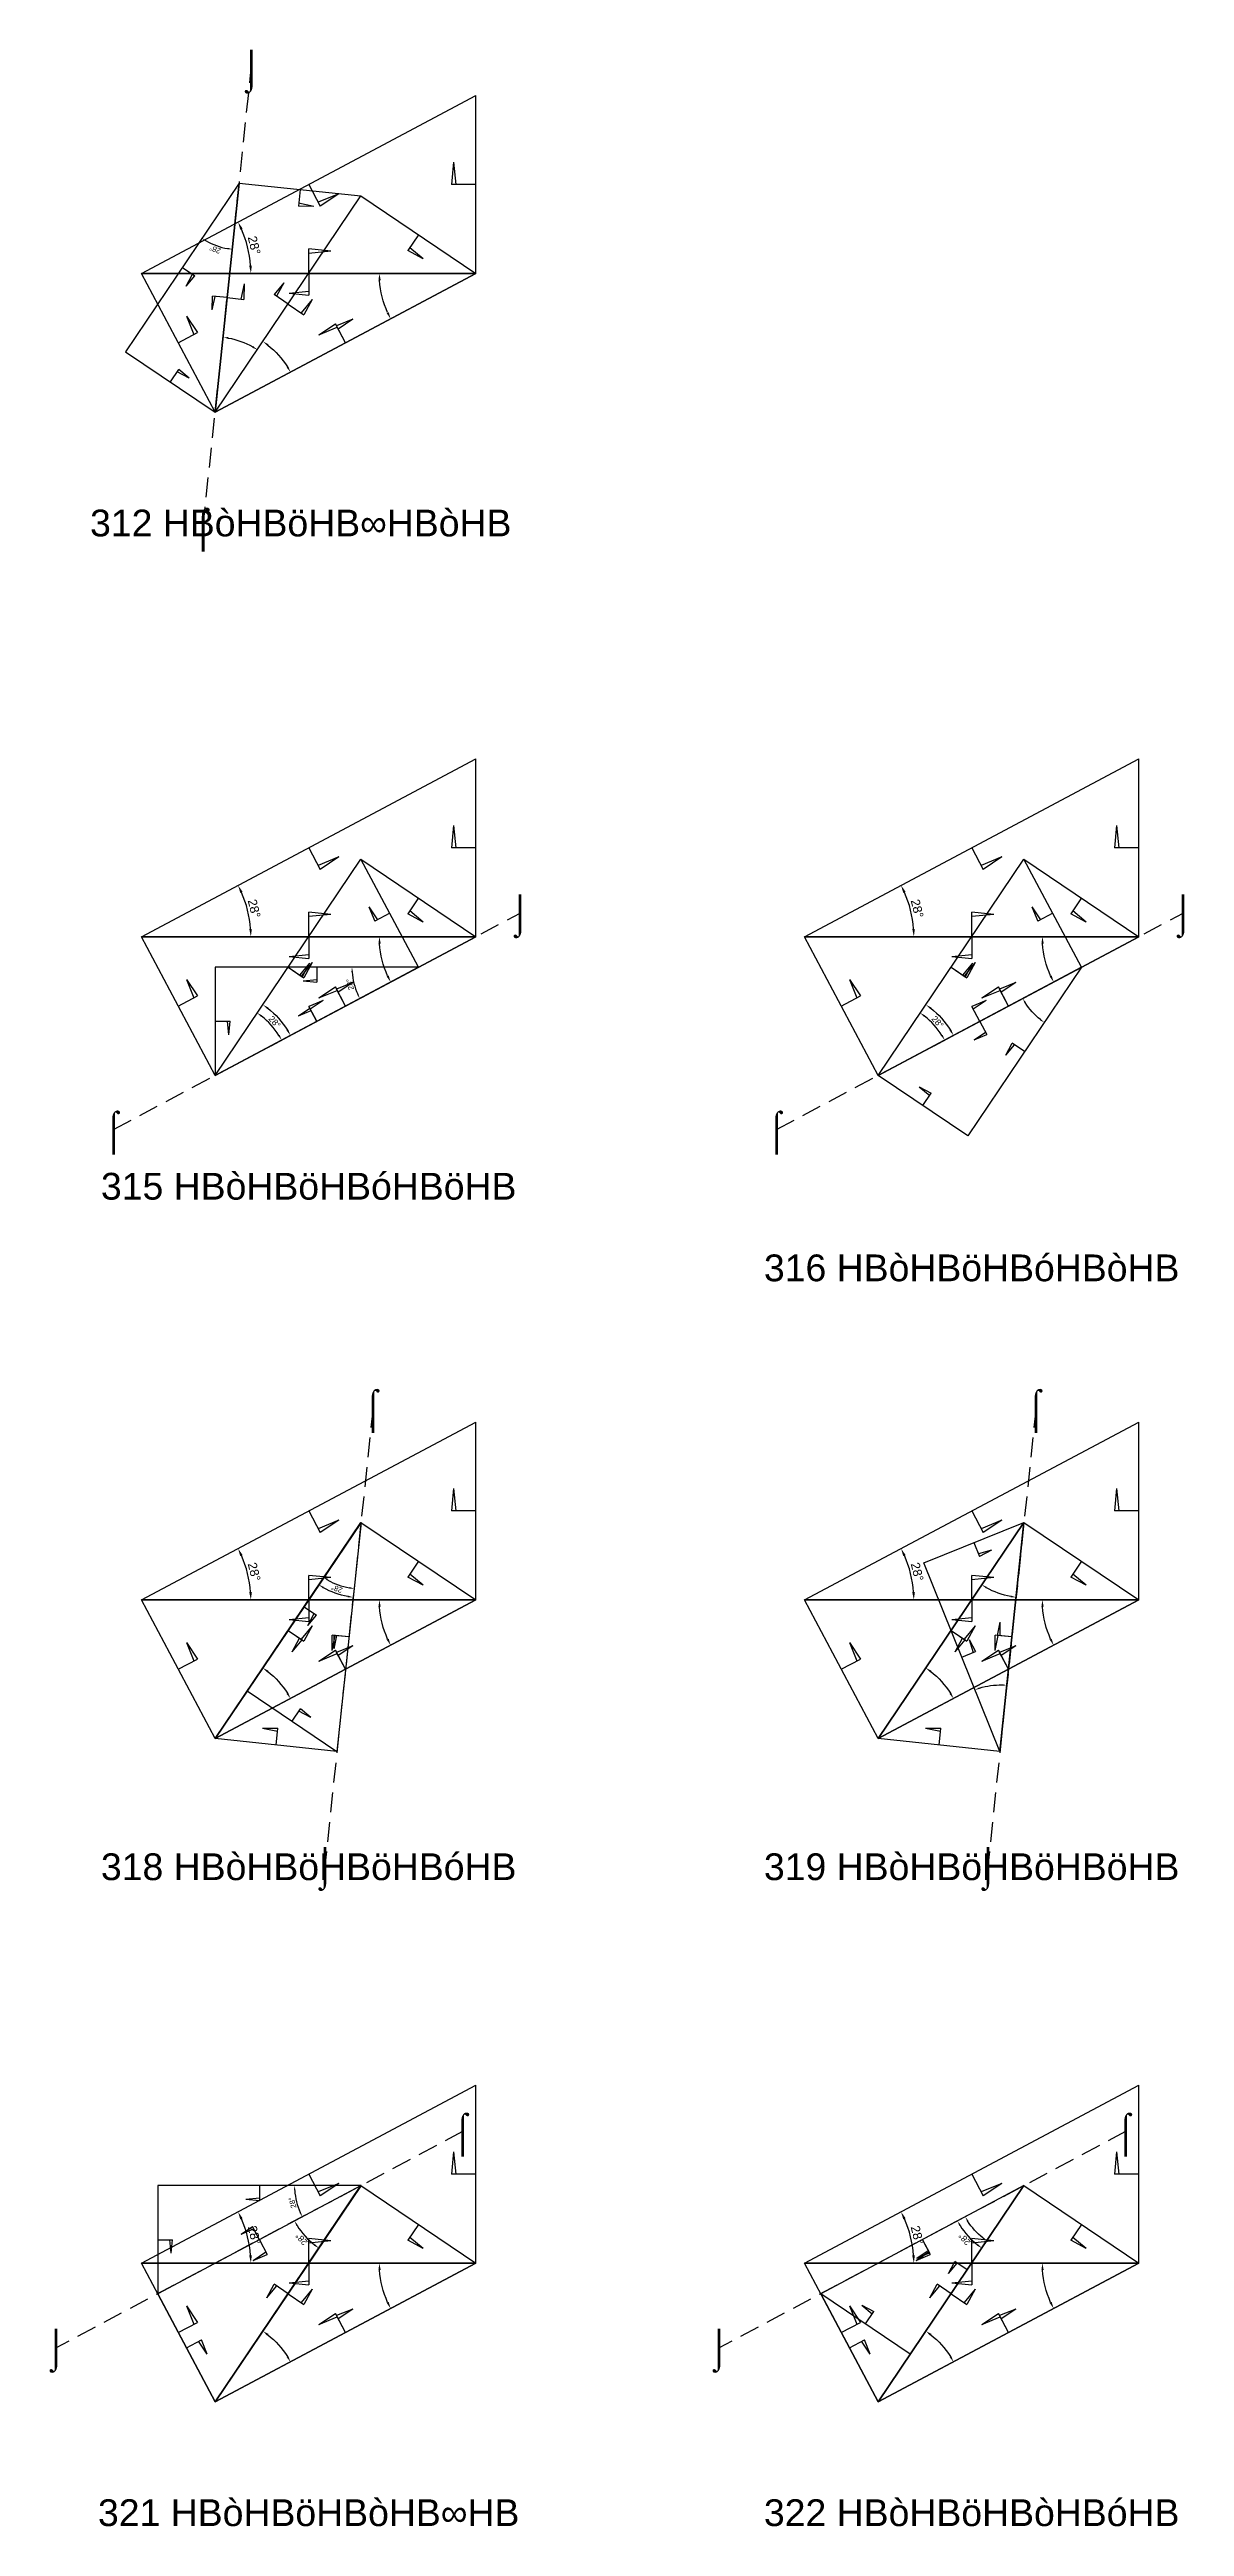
# Model space of a CAD drawing. Header units: millimetres. Extents: x -201764 to 671342, y -3335564 to 24518.
# Drawn here: x 364625 to 415519, y -3176366 to -3065336 of the extents above; entities that cross this region are included whole.
import ezdxf
from ezdxf.enums import TextEntityAlignment as Align

# ---------------------------------------------------------------- set-up
doc = ezdxf.new("R2010")
doc.units = ezdxf.units.MM
doc.header["$PDMODE"] = 35
doc.linetypes.add('DASHED', pattern=[19.05, 12.7, -6.35])
for name, color, linetype in [('BASE', 170, 'Continuous'), ('HYPOTENUSE', 20, 'Continuous'), ('PERPENDICULAR', 90, 'Continuous')]:
    doc.layers.add(name, color=color, linetype=linetype)
doc.styles.add('Arial', font='arial_0.ttf')
doc.dimstyles.new('ISO-25', dxfattribs={"dimtxt": 250, "dimasz": 100, "dimexe": 1.25, "dimexo": 0.625, "dimgap": 100, "dimtad": 1, "dimdec": 0, "dimtxsty": 'Arial', "dimcen": 2.5, "dimadec": 0, "dimazin": 0, "dimtfac": 1, "dimtdec": 0, "dimtmove": 0, "dimatfit": 3, "dimfxl": 1, "dimarcsym": 0})

msp = doc.modelspace()

# ---------------------------------------------------------------- texts
at = {"linetype": 'DASHED', "ltscale": 100, "style": 'Arial'}
for s, p in [('⌡', (373672, -3066189)), ('312 HBòHBöHB∞HBòHB', (375891, -3086560)), ('⌠', (371514, -3086726)), ('⌡', (385728, -3104051)), ('⌡', (415458, -3104051)), ('⌠', (367495, -3113745)), ('⌠', (397225, -3113745)), ('315 HBòHBöHBóHBöHB', (376247, -3116290)), ('316 HBòHBöHBóHBòHB', (405977, -3119949)), ('⌠', (379132, -3126223)), ('⌠', (408862, -3126223)), ('318 HBòHBöHBöHBóHB', (376247, -3146794)), ('⌡', (376974, -3146760)), ('319 HBòHBöHBöHBöHB', (405977, -3146794)), ('⌡', (406704, -3146760)), ('⌠', (383151, -3158663)), ('⌠', (412881, -3158663)), ('⌡', (364918, -3168358)), ('⌡', (394648, -3168358)), ('321 HBòHBöHBòHB∞HB', (376247, -3175749)), ('322 HBòHBöHBòHBóHB', (405977, -3175749))]:
    msp.add_text(s, height=1200, dxfattribs=at).set_placement(p, align=Align.MIDDLE_CENTER)

# ---------------------------------------------------------------- blocks, each defined once
blk = doc.blocks.new('*D49')
at = {"color": 0, "lineweight": -2, "ltscale": 100, "transparency": 16777216}
blk.add_arc((0, 0), 4906, 4.08845, 23.91155, dxfattribs=at)
at = {"color": 0, "ltscale": 100, "transparency": 16777216}
for points in [[(4432, 1963), (4537, 2014), (4332, 2303)], [(4952, 352), (4835, 348), (4906, 0)]]:
    blk.add_solid(points, dxfattribs=at)
at = {"layer": 'Defpoints', "color": 0, "ltscale": 100, "transparency": 16777216}
for p in [(15000, 7976), (0, 0), (0, 0), (4841, 796), (15000, 0)]:
    blk.add_point(p, dxfattribs=at)
at = {"color": 0, "ltscale": 100, "transparency": 16777216, "insert": (5055, 1260), "char_height": 400, "attachment_point": 5, "rotation": 284, "style": 'Arial'}
blk.add_mtext('28°', dxfattribs=at)
blk = doc.blocks.new('SanjoyNathGeometrifyingTrigonometryFundamentalLockedSet')
at = {"color": 114, "linetype": 'DASHED', "ltscale": 100, "true_color": 0x139b48}
for p, q in [((14000, 4987.8), (13900, 3987.8)), ((14000, 4987.8), (14100, 3987.8)), ((15000, 3987.8), (13900, 3987.8))]:
    blk.add_line(p, q, dxfattribs=at)
at = {"color": 242, "linetype": 'DASHED', "ltscale": 100, "true_color": 0xcd2027}
for p, q in [((7500, 3987.8), (8016.4, 3016.6)), ((8852.4, 3574.3), (7922.5, 3193.2)), ((8852.4, 3574.3), (8016.4, 3016.6))]:
    blk.add_line(p, q, dxfattribs=at)
at = {"color": 159, "linetype": 'DASHED', "ltscale": 100, "true_color": 0x22346e}
for p, q in [((7500, 0), (7500, 1100)), ((8500, 1000), (7500, 1100)), ((8500, 1000), (7500, 900))]:
    blk.add_line(p, q, dxfattribs=at)
at = {"layer": 'BASE'}
blk.add_line((0, 0), (15000, 0), dxfattribs=at)
at = {"layer": 'HYPOTENUSE'}
blk.add_line((0, 0), (15000, 7975.6), dxfattribs=at)
at = {"layer": 'PERPENDICULAR'}
blk.add_line((15000, 0), (15000, 7975.6), dxfattribs=at)
at = {"color": 4, "ltscale": 100}
dim = blk.add_angular_dim_2l(base=(4841, 795.6), line1=((0, 0), (15000, 0)), line2=((0, 0), (15000, 7975.6)), dimstyle='ISO-25', override={"dimtxt": 400, "dimasz": 350, "dimgap": 100}, dxfattribs=at)
dim.commit()
dim.dimension.update_dxf_attribs({"geometry": '*D49', "text_midpoint": (5055.4, 1260.5)})

# ---------------------------------------------------------------- linework, layer by layer
at = {"linetype": 'DASHED', "ltscale": 70}
for p, q in [((371514, -3086726), (373672, -3066189)), ((367495, -3113745), (385728, -3104051)), ((397225, -3113745), (415458, -3104051)), ((379132, -3126223), (376974, -3146760)), ((408862, -3126223), (406704, -3146760)), ((383151, -3158663), (364918, -3168358)), ((412881, -3158663), (394648, -3168358))]:
    msp.add_line(p, q, dxfattribs=at)

# ---------------------------------------------------------------- block references
at = {"linetype": 'DASHED'}
for p in [(368747, -3075374), (368747, -3105104), (398477, -3105104), (368747, -3134834), (398477, -3134834), (368747, -3164564), (398477, -3164564)]:
    msp.add_blockref('SanjoyNathGeometrifyingTrigonometryFundamentalLockedSet', p, dxfattribs=at)
at = {"linetype": 'DASHED', "ltscale": 100}
for p, xscale, yscale, zscale, rotation in [((383747, -3075374), -0.882947592858929, 0.882947592858929, 0.882947592858929, 27.99999999999998), ((373133, -3071323), 0.6077706275583901, 0.6077706275583901, 0.6077706275583901, 235.9999999999999), ((372053, -3081592), -0.6883428104611109, 0.6883428104611108, 0.6883428104611109, 264), ((372053, -3081592), -0.779596451735377, 0.779596451735377, 0.7795964517353771, 236.0000000000001), ((383747, -3105104), -0.882947592858929, 0.882947592858929, 0.882947592858929, 27.99999999999998), ((413477, -3105104), -0.882947592858929, 0.882947592858929, 0.882947592858929, 27.99999999999998), ((372053, -3111322), 0.6883428104611109, 0.6883428104611109, 0.6883428104611109, 27.99999999999997), ((372053, -3111322), -0.779596451735377, 0.779596451735377, 0.7795964517353771, 236.0000000000001), ((401783, -3111322), 0.6883428104611109, 0.6883428104611109, 0.6883428104611109, 27.99999999999997), ((401783, -3111322), -0.779596451735377, 0.779596451735377, 0.7795964517353771, 236.0000000000001), ((410900, -3106474), -0.6077706275583799, 0.60777062755838, 0.60777062755838, 55.99999999999773), ((381170, -3106474), 0.60777062755838, 0.60777062755838, 0.60777062755838, 180), ((383747, -3134834), -0.882947592858929, 0.882947592858929, 0.882947592858929, 27.99999999999998), ((413477, -3134834), -0.882947592858929, 0.882947592858929, 0.882947592858929, 27.99999999999998), ((378593, -3131357), -0.6883428104611108, 0.6883428104611108, 0.6883428104611109, 83.99999999999993), ((408323, -3131357), -0.6883428104611108, 0.6883428104611108, 0.6883428104611109, 83.99999999999993), ((372053, -3141052), -0.779596451735377, 0.779596451735377, 0.7795964517353771, 236.0000000000001), ((378593, -3131357), 0.6077706275583901, 0.6077706275583901, 0.6077706275583901, 235.9999999999999), ((401783, -3141052), -0.779596451735377, 0.779596451735377, 0.7795964517353771, 236.0000000000001), ((407243, -3141626), -0.6077706275583902, 0.6077706275583903, 0.6077706275583902, 291.9999999999999), ((383747, -3164564), -0.882947592858929, 0.882947592858929, 0.882947592858929, 27.99999999999998), ((413477, -3164564), -0.882947592858929, 0.882947592858929, 0.882947592858929, 27.99999999999998), ((408323, -3161087), -0.607770627558393, 0.607770627558393, 0.607770627558393, 56.0000000000022), ((378593, -3161087), 0.6883428104611109, 0.6883428104611109, 0.6883428104611109, 208), ((378593, -3161087), 0.607770627558393, 0.607770627558393, 0.607770627558393, 180), ((372053, -3170782), -0.779596451735377, 0.779596451735377, 0.7795964517353771, 236.0000000000001), ((408323, -3161087), 0.6883428104611109, 0.6883428104611109, 0.6883428104611109, 208), ((401783, -3170782), -0.779596451735377, 0.779596451735377, 0.7795964517353771, 236.0000000000001)]:
    msp.add_blockref('SanjoyNathGeometrifyingTrigonometryFundamentalLockedSet', p, dxfattribs=dict(at, xscale=xscale, yscale=yscale, zscale=zscale, rotation=rotation))

msp.set_redraw_order([(e.dxf.handle, doc.entitydb.next_handle()) for e in msp.query("TEXT MTEXT ATTDEF DIMENSION ARC_DIMENSION")])  # texts and dimensions are drawn at this point

doc.saveas('drawing.dxf')
